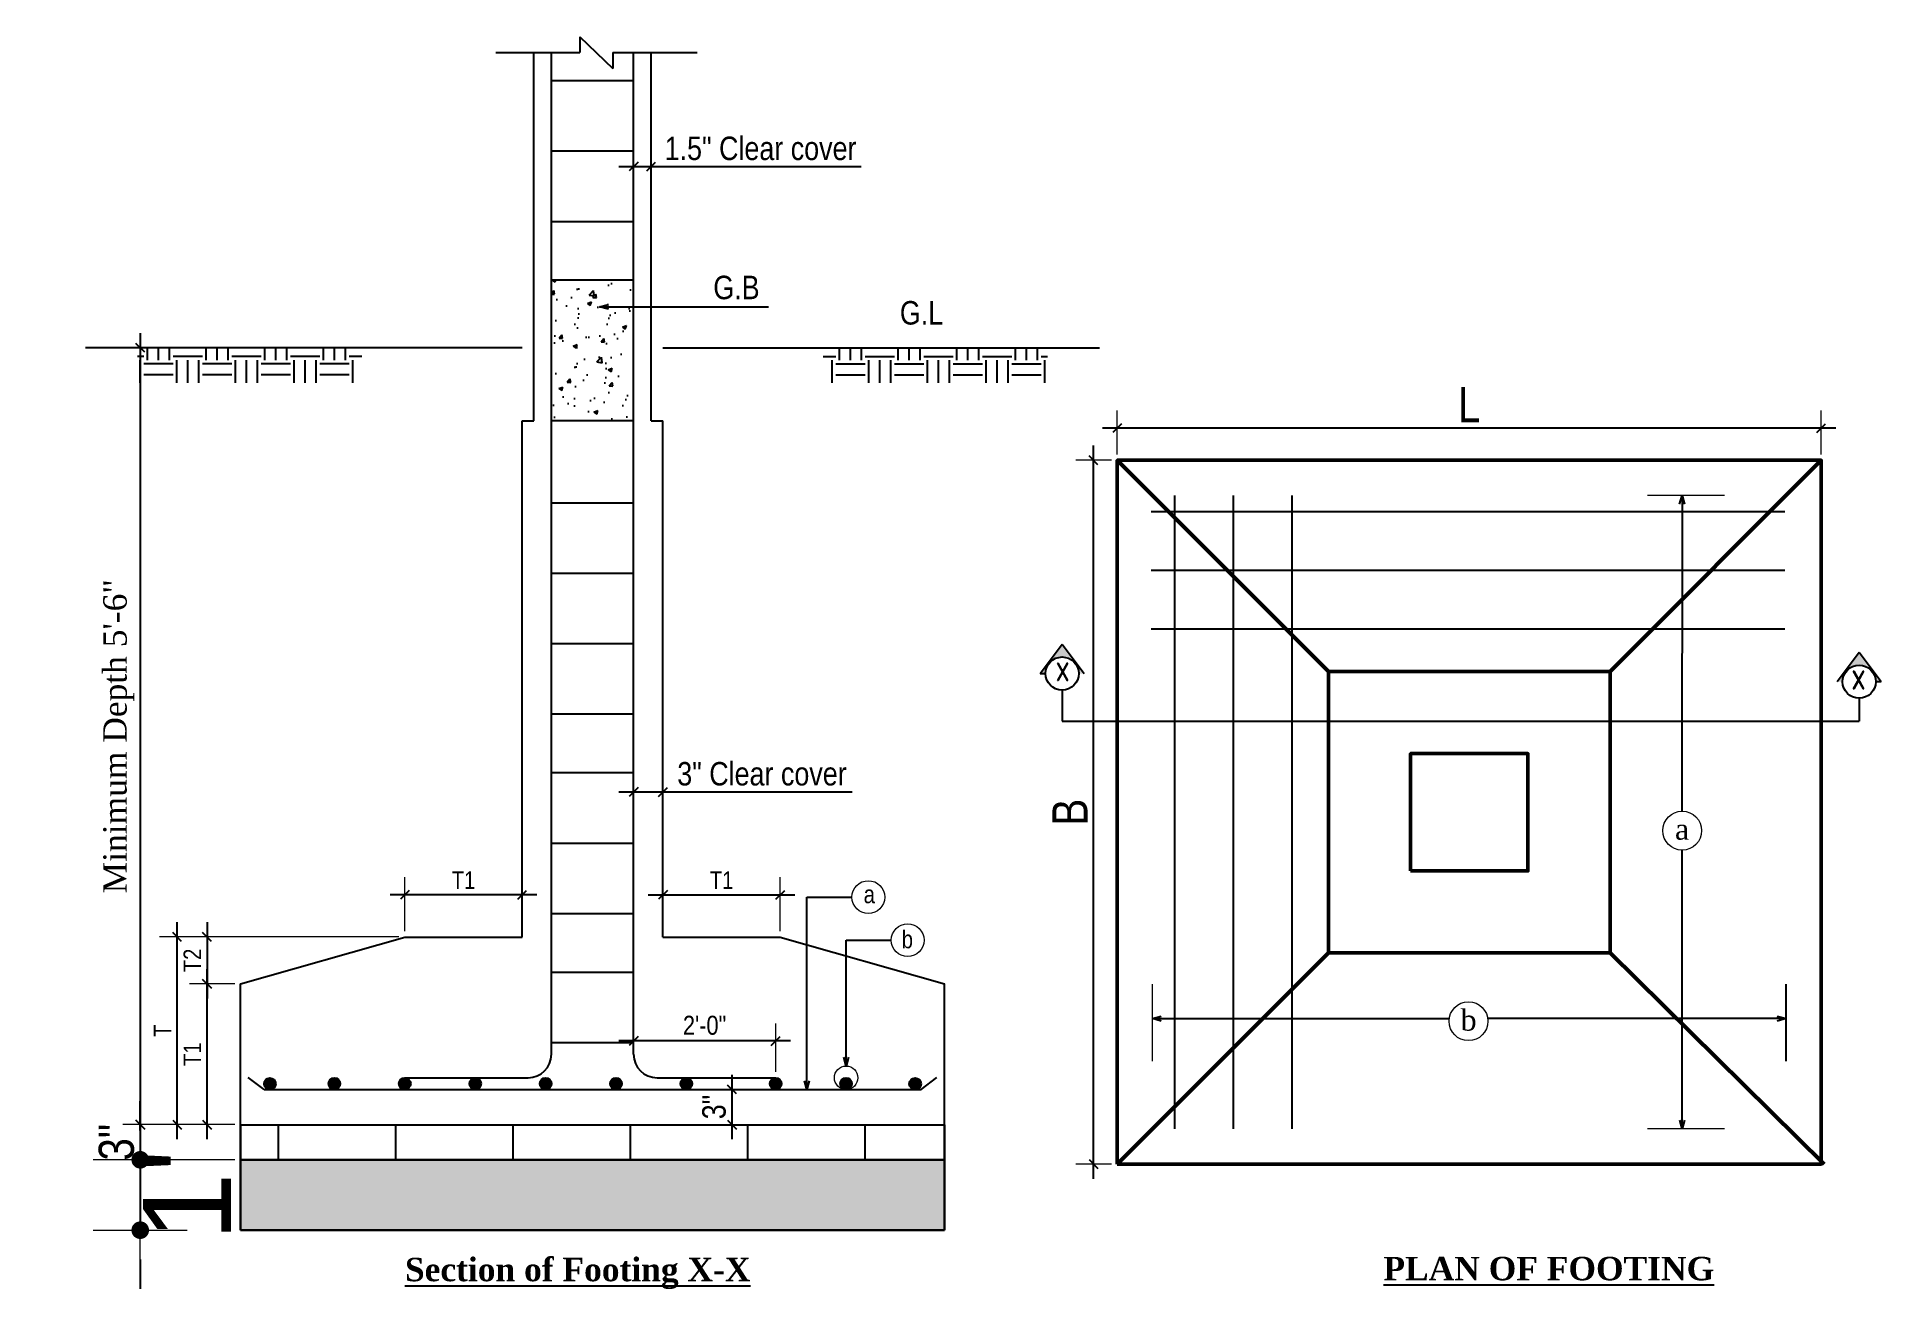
# Model space of a CAD drawing. Header units: inches. Extents: x -4010 to 92088, y -38563 to -1318.
# Drawn here: x 21878.8 to 22036, y -15048.8 to -14942.1 of the extents above; entities that cross this region are included whole.
import ezdxf

# ---------------------------------------------------------------- set-up
doc = ezdxf.new("R2010")
doc.units = ezdxf.units.IN
doc.header["$MEASUREMENT"] = 0
doc.header["$PDMODE"] = 99
for name, color, linetype, lineweight in [('Column', 2, 'Continuous', 50), ('DIM', 7, 'Continuous', 15), ('Footing', 250, 'Continuous', 30), ('RAILING', 2, 'Continuous', 13)]:
    doc.layers.add(name, color=color, linetype=linetype, lineweight=lineweight)
for name, color, linetype in [('con_out1', 2, 'Continuous'), ('Hatch', 3, 'Continuous'), ('Rod', 1, 'Continuous'), ('Tax', 250, 'Continuous'), ('TEX', 7, 'Continuous')]:
    doc.layers.add(name, color=color, linetype=linetype)
doc.styles.add('ARIAL', font='arial.ttf')
doc.styles.add('SECTION', font='romand.shx', dxfattribs={"height": 100})
doc.styles.get("Standard").update_dxf_attribs({"font": 'ARIALN.TTF'})
doc.dimstyles.new('3-8', dxfattribs={"dimscale": 1.25, "dimtxt": 6, "dimasz": 2, "dimexe": 0.18, "dimexo": 6, "dimgap": 0, "dimtad": 0, "dimdec": 0, "dimzin": 3, "dimdsep": 46, "dimlunit": 3, "dimtxsty": 'ARIAL', "dimblk": 'DD', "dimcen": 1, "dimse1": 1, "dimse2": 1, "dimclrd": 256, "dimclrt": 256, "dimadec": 0, "dimazin": 0, "dimtfac": 0.5, "dimtdec": 0, "dimtmove": 2, "dimatfit": 0, "dimfxl": 0.18, "dimtvp": 0.75, "dimfrac": 1, "dimtolj": 1, "dimtzin": 0, "dimarcsym": 0})
doc.dimstyles.new('_20', dxfattribs={"dimscale": 0.25, "dimtxt": 7, "dimasz": 5, "dimexe": 6, "dimexo": 2, "dimgap": 2, "dimtad": 1, "dimdec": 1, "dimzin": 3, "dimdsep": 46, "dimlunit": 4, "dimtxsty": 'Standard', "dimblk": 'OBLIQUE', "dimcen": 0, "dimdle": 5, "dimclrt": 7, "dimazin": 0, "dimtfac": 0.0375, "dimtdec": 1, "dimtofl": 0, "dimtmove": 0, "dimatfit": 3, "dimldrblk": 'OPEN30', "dimfxl": 6, "dimtvp": 0.8, "dimtolj": 1, "dimtzin": 0, "dimlwe": -1, "dimarcsym": 0})

msp = doc.modelspace()

# ---------------------------------------------------------------- texts
at = {"layer": 'DIM'}
for s, p in [('a', (21949.244, -15015.934)), ('b', (21952.486, -15019.776))]:
    msp.add_text(s, height=1.519, dxfattribs=at).set_placement(p)
for s, insert, char_height, attachment_point in [('G.B', (21936.43, -14962.438), 2, 1), ('G.L', (21952.332, -14964.598), 2, 1), ('\\A1;{\\fTimes New Roman|b0|i0|c0|p18;a}', (22018.998, -15009.633), 1.8, 5), ('{\\fTimes New Roman|b0|i0|c0|p18;b}', (22000.808, -15025.908), 1.8, 5)]:
    msp.add_mtext(s, dxfattribs=dict(at, insert=insert, char_height=char_height, attachment_point=attachment_point))
at = {"layer": 'TEX', "char_height": 1.5, "style": 'SECTION'}
for insert, attachment_point in [((21965.562, -14995.456), 1), ((22034.688, -14996.151), 3)]:
    msp.add_mtext('X', dxfattribs=dict(at, insert=insert, attachment_point=attachment_point))
at = {"layer": 'TEX', "char_height": 2, "width": 81.96997, "attachment_point": 1}
for s, insert in [('{\\fTimes New Roman|b1|i0|c0|p18;\\LSection of Footing X-X}', (21910.151, -15046.161)), ('\\pt18;{\\fTimes New Roman|b1|i0|c0|p18;\\LPLAN OF FOOTING}', (21993.542, -15046.082))]:
    msp.add_mtext(s, dxfattribs=dict(at, insert=insert))

# ---------------------------------------------------------------- blocks, each defined once
blk = doc.blocks.new('_Oblique')
at = {"color": 0, "linetype": 'ByBlock', "lineweight": -2}
blk.add_line((-0.5, -0.5), (0.5, 0.5), dxfattribs=at)
blk = doc.blocks.new('_Open30')
at = {"color": 0, "linetype": 'ByBlock', "lineweight": -2}
for p, q in [((-1, 0.27), (0, 0)), ((0, 0), (-1, -0.27)), ((0, 0), (-1, 0))]:
    blk.add_line(p, q, dxfattribs=at)
blk = doc.blocks.new('*D368')
at = {"layer": 'Defpoints', "color": 0}
for p in [(21932.14, -15006.45), (21932.14, -15007.52), (21929.64, -15010.83)]:
    blk.add_point(p, dxfattribs=at)
at = {"layer": 'DIM', "color": 0}
for p, q in [((21929.64, -15010.33), (21929.64, -15004.95)), ((21932.14, -15007.02), (21932.14, -15004.95))]:
    blk.add_line(p, q, dxfattribs=at)
at = {"layer": 'DIM', "color": 0, "lineweight": -2}
for p, q in [((21928.39, -15006.45), (21932.14, -15006.45)), ((21932.14, -15006.45), (21948.27, -15006.45))]:
    blk.add_line(p, q, dxfattribs=at)
at = {"layer": 'DIM', "color": 0, "lineweight": -2, "xscale": 0.75, "yscale": 0.75, "zscale": 0.75, "rotation": 180}
blk.add_blockref('_Oblique', (21929.64, -15006.45), dxfattribs=at)
at = {"layer": 'DIM', "color": 0, "lineweight": -2, "xscale": 0.75, "yscale": 0.75, "zscale": 0.75}
blk.add_blockref('_Oblique', (21932.14, -15006.45), dxfattribs=at)
at = {"layer": 'DIM', "color": 7, "insert": (21940.58, -15004.91), "char_height": 3, "attachment_point": 5}
blk.add_mtext('\\A1;{\\H0.6667x;\\C7;3" Clear cover}', dxfattribs=at)
blk = doc.blocks.new('*D366')
at = {"layer": 'Defpoints', "color": 0}
for p in [(21929.64, -14954.2), (21931.14, -14953.13), (21931.14, -14954.51)]:
    blk.add_point(p, dxfattribs=at)
at = {"layer": 'DIM', "color": 0}
for p, q in [((21929.64, -14953.7), (21929.64, -14951.63)), ((21931.14, -14954.01), (21931.14, -14951.63))]:
    blk.add_line(p, q, dxfattribs=at)
at = {"layer": 'DIM', "color": 0, "lineweight": -2}
for p, q in [((21928.39, -14953.13), (21931.14, -14953.13)), ((21931.14, -14953.13), (21949.02, -14953.13))]:
    blk.add_line(p, q, dxfattribs=at)
at = {"layer": 'DIM', "color": 0, "lineweight": -2, "xscale": 0.75, "yscale": 0.75, "zscale": 0.75, "rotation": 180}
blk.add_blockref('_Oblique', (21929.64, -14953.13), dxfattribs=at)
at = {"layer": 'DIM', "color": 0, "lineweight": -2, "xscale": 0.75, "yscale": 0.75, "zscale": 0.75}
blk.add_blockref('_Oblique', (21931.14, -14953.13), dxfattribs=at)
at = {"layer": 'DIM', "color": 7, "insert": (21940.46, -14951.59), "char_height": 3, "attachment_point": 5}
blk.add_mtext('\\A1;{\\H0.6667x;\\C7;1.5" Clear cover}', dxfattribs=at)
blk = doc.blocks.new('*D369')
at = {"layer": 'Defpoints', "color": 0}
for p in [(21887.6, -14968.58), (21913.82, -14968.58), (21896.14, -15034.81)]:
    blk.add_point(p, dxfattribs=at)
at = {"layer": 'DIM', "color": 0, "lineweight": -2}
blk.add_line((21887.6, -15036.06), (21887.6, -14967.33), dxfattribs=at)
at = {"layer": 'DIM', "color": 0}
for p, q in [((21913.32, -14968.58), (21886.1, -14968.58)), ((21895.64, -15034.81), (21886.1, -15034.81))]:
    blk.add_line(p, q, dxfattribs=at)
at = {"layer": 'DIM', "color": 0, "lineweight": -2, "xscale": 0.75, "yscale": 0.75, "zscale": 0.75}
for p, rotation in [((21887.6, -14968.58), 90), ((21887.6, -15034.81), 270)]:
    blk.add_blockref('_Oblique', p, dxfattribs=dict(at, rotation=rotation))
at = {"layer": 'DIM', "color": 7, "insert": (21885.76, -15001.7), "char_height": 3, "attachment_point": 5, "rotation": 90}
blk.add_mtext('\\A1;{\\fTimes New Roman|b0|i0|c0|p18;\\H0.6667x;\\C256;Minimum Depth 5\'-6"}', dxfattribs=at)
blk = doc.blocks.new('*D370')
at = {"layer": 'Defpoints', "color": 0}
for p in [(21936.64, -15031.81), (21936.69, -15034.81), (21938.02, -15034.81)]:
    blk.add_point(p, dxfattribs=at)
at = {"layer": 'DIM', "color": 0, "lineweight": -2}
blk.add_line((21938.02, -15030.56), (21938.02, -15036.06), dxfattribs=at)
at = {"layer": 'DIM', "color": 0}
for p, q in [((21937.14, -15031.81), (21939.52, -15031.81)), ((21937.19, -15034.81), (21939.52, -15034.81))]:
    blk.add_line(p, q, dxfattribs=at)
at = {"layer": 'DIM', "color": 0, "lineweight": -2, "xscale": 0.75, "yscale": 0.75, "zscale": 0.75}
for p, rotation in [((21938.02, -15031.81), 90), ((21938.02, -15034.81), 270)]:
    blk.add_blockref('_Oblique', p, dxfattribs=dict(at, rotation=rotation))
at = {"layer": 'DIM', "color": 7, "insert": (21936.5, -15033.31), "char_height": 3, "attachment_point": 5, "rotation": 90}
blk.add_mtext('\\A1;{\\H0.6667x;\\C7;3"}', dxfattribs=at)
blk = doc.blocks.new('*D371')
at = {"layer": 'Defpoints', "color": 0}
for p in [(21910.14, -15015.22), (21910.14, -15018.81), (21920.14, -15018.81)]:
    blk.add_point(p, dxfattribs=at)
at = {"layer": 'DIM', "color": 0}
for p, q in [((21910.14, -15018.31), (21910.14, -15013.72)), ((21920.14, -15018.31), (21920.14, -15013.72))]:
    blk.add_line(p, q, dxfattribs=at)
at = {"layer": 'DIM', "color": 0, "lineweight": -2}
blk.add_line((21921.39, -15015.22), (21908.89, -15015.22), dxfattribs=at)
at = {"layer": 'DIM', "color": 0, "lineweight": -2, "xscale": 0.75, "yscale": 0.75, "zscale": 0.75, "rotation": 180}
blk.add_blockref('_Oblique', (21910.14, -15015.22), dxfattribs=at)
at = {"layer": 'DIM', "color": 0, "lineweight": -2, "xscale": 0.75, "yscale": 0.75, "zscale": 0.75}
blk.add_blockref('_Oblique', (21920.14, -15015.22), dxfattribs=at)
at = {"layer": 'DIM', "color": 7, "insert": (21915.14, -15013.97), "char_height": 3, "attachment_point": 5}
blk.add_mtext('\\A1;{\\H0.5x;\\C7;T1}', dxfattribs=at)
blk = doc.blocks.new('*D372')
at = {"layer": 'Defpoints', "color": 0}
for p in [(21942.14, -15015.22), (21932.14, -15018.81), (21942.14, -15018.81)]:
    blk.add_point(p, dxfattribs=at)
at = {"layer": 'DIM', "color": 0}
for p, q in [((21932.14, -15018.31), (21932.14, -15013.72)), ((21942.14, -15018.31), (21942.14, -15013.72))]:
    blk.add_line(p, q, dxfattribs=at)
at = {"layer": 'DIM', "color": 0, "lineweight": -2}
blk.add_line((21930.89, -15015.22), (21943.39, -15015.22), dxfattribs=at)
at = {"layer": 'DIM', "color": 0, "lineweight": -2, "xscale": 0.75, "yscale": 0.75, "zscale": 0.75, "rotation": 180}
blk.add_blockref('_Oblique', (21932.14, -15015.22), dxfattribs=at)
at = {"layer": 'DIM', "color": 0, "lineweight": -2, "xscale": 0.75, "yscale": 0.75, "zscale": 0.75}
blk.add_blockref('_Oblique', (21942.14, -15015.22), dxfattribs=at)
at = {"layer": 'DIM', "color": 7, "insert": (21937.14, -15013.97), "char_height": 3, "attachment_point": 5}
blk.add_mtext('\\A1;{\\H0.5x;\\C7;T1}', dxfattribs=at)
blk = doc.blocks.new('*D373')
at = {"layer": 'Defpoints', "color": 0}
for p in [(21893.28, -15022.81), (21896.14, -15022.81), (21895.89, -15034.81)]:
    blk.add_point(p, dxfattribs=at)
at = {"layer": 'DIM', "color": 0, "lineweight": -2}
blk.add_line((21893.28, -15036.06), (21893.28, -15021.56), dxfattribs=at)
at = {"layer": 'DIM', "color": 0}
for p, q in [((21895.64, -15022.81), (21891.78, -15022.81)), ((21895.39, -15034.81), (21891.78, -15034.81))]:
    blk.add_line(p, q, dxfattribs=at)
at = {"layer": 'DIM', "color": 0, "lineweight": -2, "xscale": 0.75, "yscale": 0.75, "zscale": 0.75}
for p, rotation in [((21893.28, -15022.81), 90), ((21893.28, -15034.81), 270)]:
    blk.add_blockref('_Oblique', p, dxfattribs=dict(at, rotation=rotation))
at = {"layer": 'DIM', "color": 7, "insert": (21892.03, -15028.81), "char_height": 3, "attachment_point": 5, "rotation": 90}
blk.add_mtext('\\A1;{\\H0.5x;\\C7;T1}', dxfattribs=at)
blk = doc.blocks.new('*D374')
at = {"layer": 'Defpoints', "color": 0}
for p in [(21910.14, -15018.81), (21893.28, -15022.81), (21896.14, -15022.81)]:
    blk.add_point(p, dxfattribs=at)
at = {"layer": 'DIM', "color": 0, "lineweight": -2}
blk.add_line((21893.28, -15017.56), (21893.28, -15024.06), dxfattribs=at)
at = {"layer": 'DIM', "color": 0}
for p, q in [((21909.64, -15018.81), (21891.78, -15018.81)), ((21895.64, -15022.81), (21891.78, -15022.81))]:
    blk.add_line(p, q, dxfattribs=at)
at = {"layer": 'DIM', "color": 0, "lineweight": -2, "xscale": 0.75, "yscale": 0.75, "zscale": 0.75}
for p, rotation in [((21893.28, -15018.81), 90), ((21893.28, -15022.81), 270)]:
    blk.add_blockref('_Oblique', p, dxfattribs=dict(at, rotation=rotation))
at = {"layer": 'DIM', "color": 7, "insert": (21892.03, -15020.81), "char_height": 3, "attachment_point": 5, "rotation": 90}
blk.add_mtext('\\A1;{\\H0.5x;\\C7;T2}', dxfattribs=at)
blk = doc.blocks.new('*D375')
at = {"layer": 'Defpoints', "color": 0}
for p in [(21890.74, -15018.81), (21910.14, -15018.81), (21896.14, -15034.81)]:
    blk.add_point(p, dxfattribs=at)
at = {"layer": 'DIM', "color": 0, "lineweight": -2}
blk.add_line((21890.74, -15036.06), (21890.74, -15017.56), dxfattribs=at)
at = {"layer": 'DIM', "color": 0}
for p, q in [((21909.64, -15018.81), (21889.24, -15018.81)), ((21895.64, -15034.81), (21889.24, -15034.81))]:
    blk.add_line(p, q, dxfattribs=at)
at = {"layer": 'DIM', "color": 0, "lineweight": -2, "xscale": 0.75, "yscale": 0.75, "zscale": 0.75}
for p, rotation in [((21890.74, -15018.81), 90), ((21890.74, -15034.81), 270)]:
    blk.add_blockref('_Oblique', p, dxfattribs=dict(at, rotation=rotation))
at = {"layer": 'DIM', "color": 7, "insert": (21889.49, -15026.81), "char_height": 3, "attachment_point": 5, "rotation": 90}
blk.add_mtext('\\A1;{\\H0.5x;\\C7;T}', dxfattribs=at)
blk = doc.blocks.new('*D376')
at = {"layer": 'Defpoints', "color": 0}
for p in [(21929.64, -15027.68), (21929.64, -15027.83), (21941.75, -15030.81)]:
    blk.add_point(p, dxfattribs=at)
at = {"layer": 'DIM', "color": 0}
for p, q in [((21929.64, -15027.33), (21929.64, -15026.18)), ((21941.75, -15030.31), (21941.75, -15026.18))]:
    blk.add_line(p, q, dxfattribs=at)
at = {"layer": 'DIM', "color": 0, "lineweight": -2}
blk.add_line((21943, -15027.68), (21928.39, -15027.68), dxfattribs=at)
at = {"layer": 'DIM', "color": 0, "lineweight": -2, "xscale": 0.75, "yscale": 0.75, "zscale": 0.75, "rotation": 180}
blk.add_blockref('_Oblique', (21929.64, -15027.68), dxfattribs=at)
at = {"layer": 'DIM', "color": 0, "lineweight": -2, "xscale": 0.75, "yscale": 0.75, "zscale": 0.75}
blk.add_blockref('_Oblique', (21941.75, -15027.68), dxfattribs=at)
at = {"layer": 'DIM', "color": 7, "insert": (21935.69, -15026.35), "char_height": 3, "attachment_point": 5}
blk.add_mtext('\\A1;{\\H0.54x;\\C7;2\'-0"}', dxfattribs=at)
blk = doc.blocks.new('*D367')
at = {"layer": 'Defpoints', "color": 0}
for p in [(21887.6, -15034.81), (21895.89, -15034.81), (21896.14, -15037.81)]:
    blk.add_point(p, dxfattribs=at)
at = {"layer": 'DIM', "color": 0, "lineweight": -2}
blk.add_line((21887.6, -15039.06), (21887.6, -15033.56), dxfattribs=at)
at = {"layer": 'DIM', "color": 0}
for p, q in [((21895.39, -15034.81), (21886.1, -15034.81)), ((21895.64, -15037.81), (21886.1, -15037.81))]:
    blk.add_line(p, q, dxfattribs=at)
at = {"layer": 'DIM', "color": 0, "lineweight": -2, "xscale": 0.75, "yscale": 0.75, "zscale": 0.75}
for p, rotation in [((21887.6, -15034.81), 90), ((21887.6, -15037.81), 270)]:
    blk.add_blockref('_Oblique', p, dxfattribs=dict(at, rotation=rotation))
at = {"layer": 'DIM', "color": 7, "insert": (21885.57, -15036.31), "char_height": 3, "attachment_point": 5, "rotation": 90}
blk.add_mtext('\\A1;{\\C7;3"}', dxfattribs=at)
blk = doc.blocks.new('*D377')
at = {"layer": 'Defpoints', "color": 0}
for p in [(21970.86, -14975.43), (21970.86, -14978.17), (22030.86, -14978.17)]:
    blk.add_point(p, dxfattribs=at)
at = {"layer": 'DIM', "color": 0}
for p, q in [((21970.86, -14977.67), (21970.86, -14973.93)), ((22030.86, -14977.67), (22030.86, -14973.93))]:
    blk.add_line(p, q, dxfattribs=at)
at = {"layer": 'DIM', "color": 0, "lineweight": -2}
blk.add_line((22032.11, -14975.43), (21969.61, -14975.43), dxfattribs=at)
at = {"layer": 'DIM', "color": 0, "lineweight": -2, "xscale": 0.75, "yscale": 0.75, "zscale": 0.75, "rotation": 180}
blk.add_blockref('_Oblique', (21970.86, -14975.43), dxfattribs=at)
at = {"layer": 'DIM', "color": 0, "lineweight": -2, "xscale": 0.75, "yscale": 0.75, "zscale": 0.75}
blk.add_blockref('_Oblique', (22030.86, -14975.43), dxfattribs=at)
at = {"layer": 'DIM', "color": 7, "insert": (22000.86, -14973.43), "char_height": 3, "attachment_point": 5}
blk.add_mtext('\\A1;{\\C7;L}', dxfattribs=at)
blk = doc.blocks.new('*D378')
at = {"layer": 'Defpoints', "color": 0}
for p in [(21968.83, -14978.17), (21970.86, -14978.17), (21970.86, -15038.17)]:
    blk.add_point(p, dxfattribs=at)
at = {"layer": 'DIM', "color": 0, "lineweight": -2}
blk.add_line((21968.83, -15039.42), (21968.83, -14976.92), dxfattribs=at)
at = {"layer": 'DIM', "color": 0}
for p, q in [((21970.36, -14978.17), (21967.33, -14978.17)), ((21970.36, -15038.17), (21967.33, -15038.17))]:
    blk.add_line(p, q, dxfattribs=at)
at = {"layer": 'DIM', "color": 0, "lineweight": -2, "xscale": 0.75, "yscale": 0.75, "zscale": 0.75}
for p, rotation in [((21968.83, -14978.17), 90), ((21968.83, -15038.17), 270)]:
    blk.add_blockref('_Oblique', p, dxfattribs=dict(at, rotation=rotation))
at = {"layer": 'DIM', "color": 7, "insert": (21966.83, -15008.17), "char_height": 3, "attachment_point": 5, "rotation": 90}
blk.add_mtext('\\A1;{\\C7;B}', dxfattribs=at)
blk = doc.blocks.new('DD')
for p, q in [((0, 1.6), (0, -1.6)), ((-1.6, 0), (1.6, 0))]:
    blk.add_line(p, q)
at = {"const_width": 0.3}
blk.add_lwpolyline([(-0.15, 0, 1), (0.15, 0, 1)], format="xyb", close=True, dxfattribs=at)
blk = doc.blocks.new('*D379')
at = {"layer": 'Defpoints', "color": 0}
for p in [(21895.64, -15037.81), (-1066.06, -15043.81), (21887.59, -15043.81)]:
    blk.add_point(p, dxfattribs=at)
at = {"layer": 'RAILING', "lineweight": -2}
for p, q in [((21887.59, -15035.31), (21887.59, -15032.81)), ((21887.59, -15037.81), (21887.59, -15043.81)), ((21887.59, -15046.31), (21887.59, -15048.81))]:
    blk.add_line(p, q, dxfattribs=at)
at = {"layer": 'RAILING', "lineweight": -2, "xscale": 2.5, "yscale": 2.5, "zscale": 2.5}
for p, rotation in [((21887.59, -15037.81), 270), ((21887.59, -15043.81), 90)]:
    blk.add_blockref('DD', p, dxfattribs=dict(at, rotation=rotation))
at = {"layer": 'RAILING', "insert": (21891.58, -15040.81), "char_height": 7.5, "attachment_point": 5, "rotation": 90, "style": 'ARIAL'}
blk.add_mtext("\\A1;1'", dxfattribs=at)

# ---------------------------------------------------------------- dimensions: what is measured, and where the dimension line sits
at = {"layer": 'DIM'}
for base, p1, p2, text, picture, middle in [((21931.139, -14953.128), (21929.639, -14954.202), (21931.139, -14954.505), '{\\H0.6667x;\\C7;1.5" Clear cover}', '*D366', (21940.457, -14951.593)), ((21970.862, -14975.432), (22030.862, -14978.174), (21970.862, -14978.174), '{\\C7;L}', '*D377', (22000.862, -14973.432)), ((21932.139, -15006.448), (21929.639, -15010.829), (21932.139, -15007.522), '{\\H0.6667x;\\C7;3" Clear cover}', '*D368', (21940.578, -15004.913)), ((21942.139, -15015.224), (21932.139, -15018.815), (21942.139, -15018.815), '{\\H0.5x;\\C7;T1}', '*D372', (21937.139, -15013.971)), ((21929.639, -15027.677), (21941.751, -15030.815), (21929.639, -15027.829), '{\\H0.54x;\\C7;2\'-0"}', '*D376', (21935.695, -15026.35))]:
    dim = msp.add_linear_dim(base=base, p1=p1, p2=p2, text=text, dimstyle='_20', override={"dimtxt": 12, "dimasz": 3}, dxfattribs=at)
    dim.commit()
    dim.dimension.update_dxf_attribs({"geometry": picture, "text_midpoint": middle})
for base, p1, p2, text, picture, middle in [((21887.601, -14968.576), (21896.139, -15034.815), (21913.822, -14968.576), '{\\fTimes New Roman|b0|i0|c0|p18;\\H0.6667x;\\C256;Minimum Depth 5\'-6"}', '*D369', (21887.601, -15001.695)), ((21887.601, -15034.815), (21896.139, -15037.815), (21895.889, -15034.815), '{\\C7;<>}', '*D367', (21887.601, -15036.315))]:
    dim = msp.add_linear_dim(base=base, p1=p1, p2=p2, angle=90, text=text, dimstyle='_20', override={"dimtxt": 12, "dimasz": 3}, dxfattribs=at)
    dim.commit()
    dim.dimension.update_dxf_attribs({"geometry": picture, "text_midpoint": middle, "dimtype": 160})
for base, p1, p2, text, picture, middle in [((21968.828, -14978.174), (21970.862, -15038.174), (21970.862, -14978.174), '{\\C7;B}', '*D378', (21966.828, -15008.174)), ((21890.745, -15018.815), (21896.139, -15034.815), (21910.139, -15018.815), '{\\H0.5x;\\C7;T}', '*D375', (21889.495, -15026.815)), ((21893.279, -15022.815), (21910.139, -15018.815), (21896.139, -15022.815), '{\\H0.5x;\\C7;T2}', '*D374', (21892.026, -15020.815)), ((21893.279, -15022.815), (21895.889, -15034.815), (21896.139, -15022.815), '{\\H0.5x;\\C7;T1}', '*D373', (21892.026, -15028.815)), ((21938.022, -15034.815), (21936.638, -15031.815), (21936.694, -15034.815), '{\\H0.6667x;\\C7;<>}', '*D370', (21936.501, -15033.315))]:
    dim = msp.add_linear_dim(base=base, p1=p1, p2=p2, angle=90, text=text, dimstyle='_20', override={"dimtxt": 12, "dimasz": 3}, dxfattribs=at)
    dim.commit()
    dim.dimension.update_dxf_attribs({"geometry": picture, "text_midpoint": middle})
dim = msp.add_linear_dim(base=(21910.139, -15015.224), p1=(21920.139, -15018.815), p2=(21910.139, -15018.815), text='{\\H0.5x;\\C7;T1}', dimstyle='_20', override={"dimtxt": 12, "dimasz": 3}, dxfattribs=at)
dim.commit()
dim.dimension.update_dxf_attribs({"geometry": '*D371', "text_midpoint": (21915.139, -15015.224), "dimtype": 160})
at = {"layer": 'RAILING'}
dim = msp.add_linear_dim(base=(21887.591, -15043.815), p1=(21895.639, -15037.815), p2=(-1066.063, -15043.815), angle=90, text="1'", dimstyle='3-8', dxfattribs=at)
dim.commit()
dim.dimension.update_dxf_attribs({"geometry": '*D379', "text_midpoint": (21891.581, -15040.815)})

# ---------------------------------------------------------------- hatches: boundary and pattern name
at = {"layer": 'Hatch'}
h = msp.add_hatch(dxfattribs=at)
h.set_pattern_fill('AR-CONC', color=256, scale=0.5, style=0)
h.set_pattern_definition([(50, (21844.37, -15075.5583), (3.5863, -0.31376), [0.375, -4.125]), (355, (21844.37, -15075.5583), (-0.69376, 3.76096), [0.3, -3.3]), (100.4514, (21844.6688, -15075.5845), (2.89255, 3.4472), [0.3187, -3.50571]), (46.1842, (21844.37, -15074.5583), (5.3362, -0.8276), [0.5625, -6.1875]), (96.6356, (21844.8146, -15074.6273), (4.67331, 4.87059), [0.47805, -5.25856]), (351.184, (21844.37, -15074.5583), (4.6733, 4.8706), [0.45, -4.95]), (21, (21844.87, -15074.8083), (2.984535, -2.013094), [0.375, -4.125]), (326, (21844.87, -15074.8083), (1.21658, 3.62575), [0.3, -3.3]), (71.4514, (21845.1187, -15074.976), (4.20111, 1.61265), [0.3187, -3.50571]), (37.5, (21844.37, -15075.5583), (0.060799, 1.664469), [0, -3.26, 0, -3.35, 0, -3.3125]), (7.5, (21844.37, -15075.5583), (1.315348, 1.972059), [0, -1.91, 0, -3.185, 0, -1.2625]), (327.5, (21843.255, -15075.5583), (2.669112, -0.112774), [0, -1.25, 0, -3.9, 0, -5.175]), (317.5, (21842.755, -15075.5583), (2.91593, 0.500525), [0, -1.625, 0, -2.59, 0, -3.675])])
h.paths.add_polyline_path([(21922.639, -14974.812), (21929.639, -14974.812), (21929.639, -14962.812), (21922.639, -14962.812)])
h = msp.add_hatch(dxfattribs=at)
h.set_pattern_fill('EARTH', color=256, scale=10, style=0)
h.set_pattern_definition([(180, (22007.908, -15069.3197), (-2.5, 2.5), [2.5, -2.5]), (180, (22007.908, -15068.3822), (-2.5, 2.5), [2.5, -2.5]), (180, (22007.908, -15067.4447), (-2.5, 2.5), [2.5, -2.5]), (90, (22007.5954, -15067.1322), (2.5, 2.5), [2.5, -2.5]), (90, (22006.658, -15067.1322), (2.5, 2.5), [2.5, -2.5]), (90, (22005.7204, -15067.1322), (2.5, 2.5), [2.5, -2.5])])
h.paths.add_polyline_path([(21887.369, -14968.576), (21906.471, -14968.576), (21906.471, -14971.576), (21887.369, -14971.576)])
h = msp.add_hatch(dxfattribs=at)
h.set_pattern_fill('EARTH', color=256, scale=10, style=0)
h.set_pattern_definition([(0, (21844.37, -15069.3197), (2.5, 2.5), [2.5, -2.5]), (0, (21844.37, -15068.3822), (2.5, 2.5), [2.5, -2.5]), (0, (21844.37, -15067.4447), (2.5, 2.5), [2.5, -2.5]), (90, (21844.6825, -15067.1322), (-2.5, 2.5), [2.5, -2.5]), (90, (21845.62, -15067.1322), (-2.5, 2.5), [2.5, -2.5]), (90, (21846.5575, -15067.1322), (-2.5, 2.5), [2.5, -2.5])])
h.paths.add_polyline_path([(21964.909, -14968.576), (21945.807, -14968.576), (21945.807, -14971.576), (21964.909, -14971.576)])
h = msp.add_hatch(dxfattribs=at)
h.set_pattern_fill('BRICK', color=256, scale=20, style=0)
h.set_pattern_definition([(0, (21844.37, -15073.5583), (0, 5), []), (90, (21844.37, -15073.558), (-10, 6e-16), [5, -5]), (90, (21849.37, -15073.558), (-10, 6e-16), [-5, 5])])
h.paths.add_polyline_path([(21956.139, -15037.815), (21956.139, -15034.815), (21896.139, -15034.815), (21896.139, -15037.815)])
h = msp.add_hatch(dxfattribs=at)
h.set_pattern_fill('AR-SAND', color=256, scale=0.5, style=0)
h.set_pattern_definition([(37.5, (21844.37, -15073.5583), (-0.0314967, 0.963412), [0, -0.76, 0, -0.85, 0, -0.8125]), (7.5, (21844.37, -15073.5583), (0.884888, 1.411073), [0, -0.41, 0, -0.685, 0, -0.2625]), (327.5, (21843.755, -15073.5583), (1.557071, 0.0028295), [0, -0.25, 0, -0.9, 0, -1.175]), (317.5, (21843.755, -15073.5583), (1.503063, 0.438838), [0, -0.125, 0, -0.59, 0, -0.675])])
h.paths.add_polyline_path([(21896.139, -15037.815), (21896.139, -15043.815), (21956.139, -15043.815), (21956.139, -15037.815)])
at = {"layer": 'Rod'}
for points in [[(21899.139, -15031.329, 1), (21898.139, -15031.329, 1)], [(21904.639, -15031.315, 1), (21903.639, -15031.315, 1)], [(21910.639, -15031.315, 1), (21909.639, -15031.315, 1)], [(21916.639, -15031.315, 1), (21915.639, -15031.315, 1)], [(21922.639, -15031.315, 1), (21921.639, -15031.315, 1)], [(21928.639, -15031.315, 1), (21927.639, -15031.315, 1)], [(21934.639, -15031.315, 1), (21933.639, -15031.315, 1)], [(21942.251, -15031.315, 1), (21941.251, -15031.315, 1)], [(21948.251, -15031.315, 1), (21947.251, -15031.315, 1)], [(21954.139, -15031.329, 1), (21953.139, -15031.329, 1)]]:
    msp.add_hatch(color=256, dxfattribs=at).paths.add_polyline_path(points)
at = {"layer": 'TEX'}
for points in [[(21964.286, -14996.355), (21964.748, -14996.355, -1), (21967.573, -14996.355), (21968.036, -14996.355), (21966.161, -14993.855)], [(22034.089, -14994.55), (22032.214, -14997.05), (22032.676, -14997.05, -1), (22035.501, -14997.05), (22035.964, -14997.05)]]:
    msp.add_hatch(color=256, dxfattribs=at).paths.add_polyline_path(points)

# ---------------------------------------------------------------- linework, layer by layer
at = {"layer": 'Column'}
for p, q in [((21988.862, -14996.174), (21970.862, -14978.174)), ((22012.862, -14996.174), (22030.862, -14978.174)), ((21988.862, -15020.174), (21970.862, -15038.174)), ((22012.862, -15020.174), (22031.112, -15038.174))]:
    msp.add_line(p, q, dxfattribs=at)
for points in [[(21970.862, -15038.174), (22030.862, -15038.174), (22030.862, -14978.174), (21970.862, -14978.174)], [(21988.862, -15020.174), (22012.862, -15020.174), (22012.862, -14996.174), (21988.862, -14996.174)], [(21995.862, -15013.174), (22005.862, -15013.174), (22005.862, -15003.174), (21995.862, -15003.174)]]:
    msp.add_lwpolyline(points, close=True, dxfattribs=at)
at = {"layer": 'con_out1'}
for p, q in [((21925.069, -14942.072), (21925.069, -14943.416)), ((21925.069, -14942.072), (21927.883, -14944.76)), ((21917.908, -14943.416), (21925.069, -14943.416)), ((21921.139, -14974.815), (21921.139, -14943.416)), ((21927.883, -14943.416), (21935.045, -14943.416)), ((21927.883, -14943.416), (21927.883, -14944.76)), ((21931.139, -14974.815), (21931.139, -14943.416)), ((21929.639, -14962.812), (21922.639, -14962.812)), ((21920.139, -15018.815), (21920.139, -14974.815)), ((21920.139, -14974.815), (21921.139, -14974.815)), ((21929.639, -14974.812), (21922.639, -14974.812)), ((21931.139, -14974.815), (21932.139, -14974.815)), ((21932.139, -15018.815), (21932.139, -14974.815)), ((21896.139, -15022.815), (21910.139, -15018.815)), ((21910.139, -15018.815), (21920.139, -15018.815)), ((21932.139, -15018.815), (21942.139, -15018.815)), ((21942.139, -15018.815), (21956.139, -15022.815)), ((21896.139, -15034.815), (21896.139, -15022.815)), ((21956.139, -15034.815), (21956.139, -15022.815)), ((21896.139, -15034.815), (21956.139, -15034.815))]:
    msp.add_line(p, q, dxfattribs=at)
at = {"layer": 'DIM'}
for p, q in [((22022.612, -14981.174), (22016.062, -14981.174)), ((21947.751, -15019.086), (21951.601, -15019.086)), ((21973.862, -15029.388), (21973.862, -15022.839)), ((22022.612, -15035.174), (22016.062, -15035.174))]:
    msp.add_line(p, q, dxfattribs=at)
for centre, radius in [((22019.012, -15009.745), 1.657), ((21949.647, -15015.411), 1.398), ((21952.999, -15019.086), 1.398), ((22000.797, -15025.994), 1.657), ((21947.751, -15030.815), 1)]:
    msp.add_circle(centre, radius, dxfattribs=at)
at = {"layer": 'Footing'}
for p, q in [((21896.139, -15034.815), (21896.139, -15043.815)), ((21956.139, -15034.815), (21956.139, -15043.815)), ((21896.139, -15037.815), (21956.139, -15037.815)), ((21896.139, -15043.815), (21956.139, -15043.815))]:
    msp.add_line(p, q, dxfattribs=at)
at = {"layer": 'Hatch'}
for p, q in [((21920.139, -14968.576), (21882.937, -14968.576)), ((21932.139, -14968.576), (21969.341, -14968.576))]:
    msp.add_line(p, q, dxfattribs=at)
at = {"layer": 'Rod'}
for p, q in [((21922.639, -15028.815), (21922.639, -14943.416)), ((21929.639, -15028.815), (21929.639, -14943.416)), ((21929.639, -14945.829), (21922.639, -14945.829)), ((21929.639, -14951.829), (21922.639, -14951.829)), ((21929.639, -14957.829), (21922.639, -14957.829)), ((21929.639, -14981.829), (21922.639, -14981.829)), ((21973.747, -14982.547), (22027.747, -14982.547)), ((21975.746, -14981.174), (21975.746, -15035.174)), ((21980.746, -14981.174), (21980.746, -15035.174)), ((21985.746, -14981.174), (21985.746, -15035.174)), ((21929.639, -14987.829), (21922.639, -14987.829)), ((21973.747, -14987.547), (22027.747, -14987.547)), ((21973.747, -14992.547), (22027.747, -14992.547)), ((21929.639, -14993.829), (21922.639, -14993.829)), ((21929.639, -14999.829), (21922.639, -14999.829)), ((21929.639, -14999.829), (21922.639, -14999.829)), ((21929.639, -15004.829), (21922.639, -15004.829)), ((21929.639, -15010.829), (21922.639, -15010.829)), ((21929.639, -15016.829), (21922.639, -15016.829)), ((21929.639, -15021.829), (21922.639, -15021.829)), ((21929.639, -15027.829), (21922.639, -15027.829)), ((21898.139, -15031.815), (21896.792, -15030.782)), ((21910.139, -15030.815), (21920.639, -15030.815)), ((21931.639, -15030.815), (21941.751, -15030.815)), ((21954.139, -15031.815), (21955.486, -15030.782)), ((21898.139, -15031.815), (21954.139, -15031.815))]:
    msp.add_line(p, q, dxfattribs=at)
for centre in [(21898.639, -15031.329), (21904.139, -15031.315), (21910.139, -15031.315), (21916.139, -15031.315), (21922.139, -15031.315), (21928.139, -15031.315), (21934.139, -15031.315), (21941.751, -15031.315), (21947.751, -15031.315), (21953.639, -15031.329)]:
    msp.add_circle(centre, 0.5, dxfattribs=at)
for centre, start, end in [((21920.639, -15028.815), 270, 0), ((21931.639, -15028.815), 180, 270)]:
    msp.add_arc(centre, 2, start, end, dxfattribs=at)
at = {"layer": 'Tax'}
for p, q in [((22027.862, -15029.388), (22027.862, -15022.839)), ((21973.862, -15025.774), (21999.155, -15025.774)), ((22027.862, -15025.774), (22002.439, -15025.774))]:
    msp.add_line(p, q, dxfattribs=at)
at = {"layer": 'TEX'}
for p, q in [((21964.286, -14996.355), (21966.161, -14993.855)), ((21966.161, -14993.855), (21968.036, -14996.355)), ((22034.089, -14994.55), (22032.214, -14997.05)), ((22035.964, -14997.05), (22034.089, -14994.55)), ((21964.286, -14996.355), (21964.748, -14996.355)), ((21966.161, -14997.768), (21966.161, -15000.416)), ((22035.964, -14997.05), (22035.501, -14997.05)), ((22034.089, -14998.463), (22034.089, -15000.416)), ((21966.161, -15000.416), (22034.089, -15000.416))]:
    msp.add_line(p, q, dxfattribs=at)
for centre in [(21966.161, -14996.355), (22034.089, -14997.05)]:
    msp.add_circle(centre, 1.413, dxfattribs=at)

msp.set_redraw_order([(e.dxf.handle, doc.entitydb.next_handle()) for e in msp.query("TEXT MTEXT ATTDEF DIMENSION ARC_DIMENSION")])  # texts and dimensions are drawn at this point

# ---------------------------------------------------------------- leaders
at = {"layer": 'DIM', "annotation_type": 0, "has_hookline": 1, "hookline_direction": 0, "text_width": 4.575}
msp.add_leader([(21926.743, -14965.098), (21936.07, -14965.098)], dimstyle='_20', override={"dimtxt": 12, "dimasz": 3}, dxfattribs=at)
at = {"layer": 'DIM'}
for points in [[(22018.996, -14981.174), (22018.992, -15008.088)], [(22018.997, -15035.174), (22018.997, -15011.401)], [(21944.399, -15031.815), (21944.399, -15015.411), (21948.249, -15015.411)], [(21947.751, -15029.814), (21947.751, -15019.086), (21951.601, -15019.086)], [(21973.862, -15025.774), (21999.155, -15025.774)], [(22027.862, -15025.774), (22002.439, -15025.774)]]:
    msp.add_leader(points, dimstyle='_20', override={"dimtxt": 12, "dimasz": 3}, dxfattribs=at)

doc.saveas('drawing.dxf')
